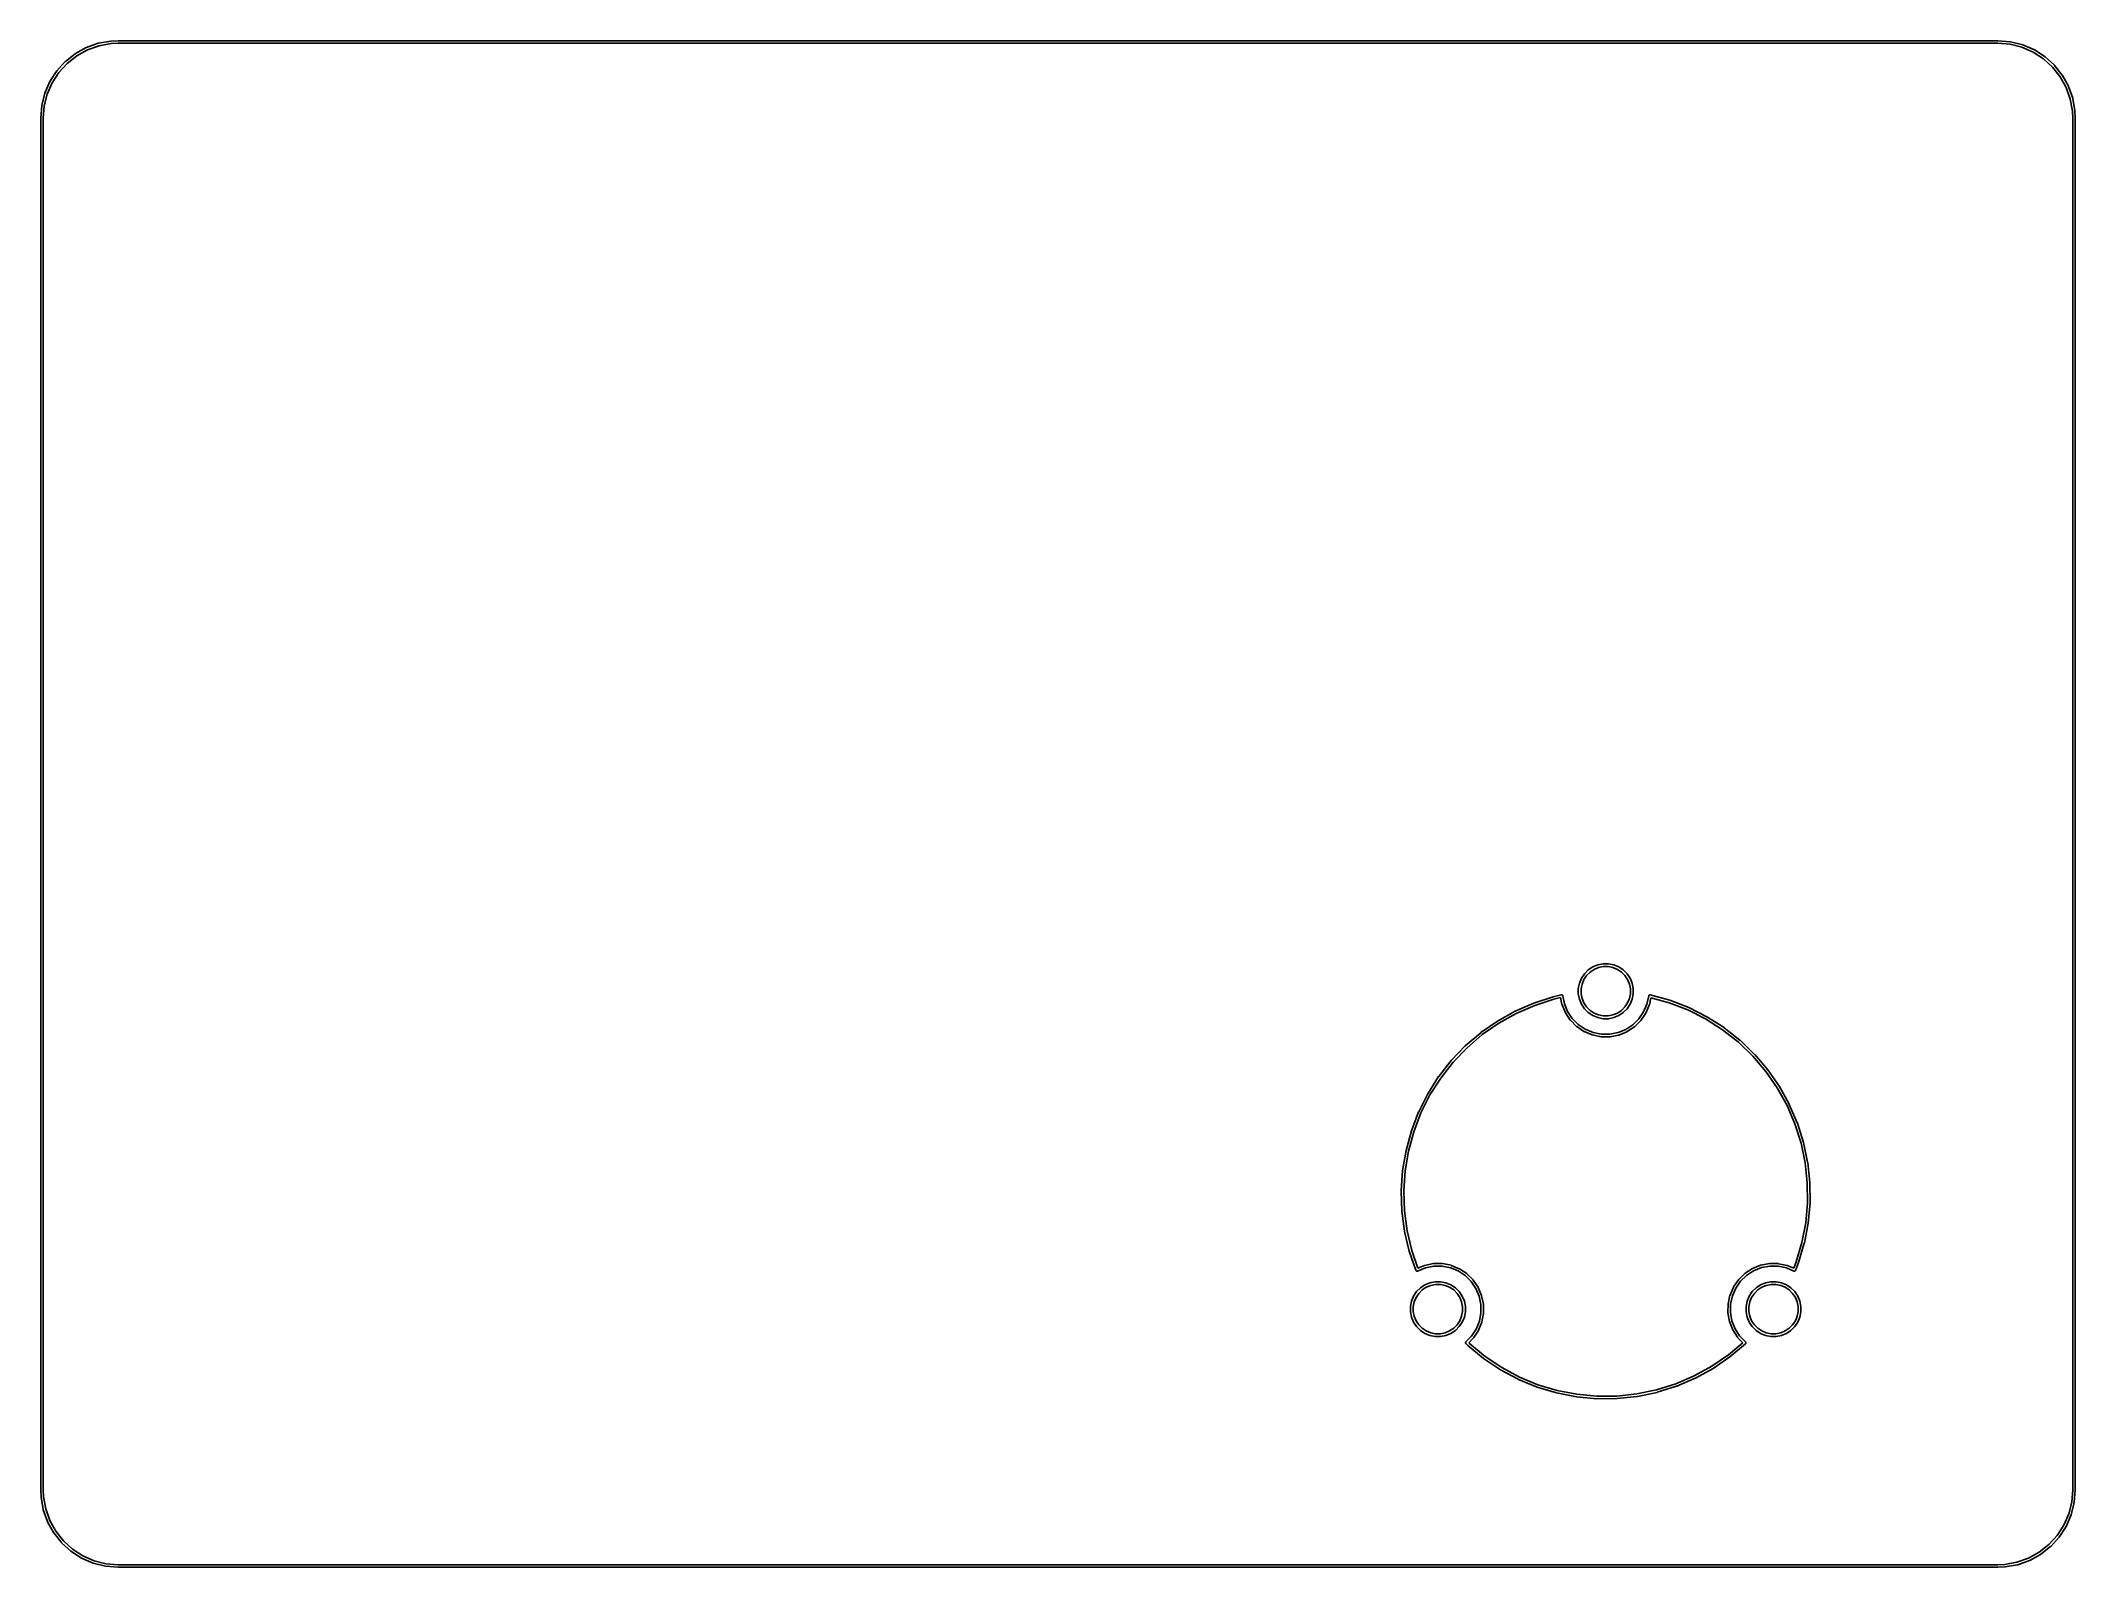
# Model space of a CAD drawing. Extents: x 0.48 to 6.78, y -5.21 to -0.47.
import ezdxf

# ---------------------------------------------------------------- set-up
doc = ezdxf.new("R2010")
doc.units = 0
doc.header["$MEASUREMENT"] = 0
doc.layers.add('BLACK', color=7, linetype='CONTINUOUS')

msp = doc.modelspace()

# ---------------------------------------------------------------- linework, layer by layer
at = {"layer": 'BLACK', "linetype": 'CONTINUOUS'}
for p, q in [((0.584002, -0.514369), (0.617892, -0.495661)), ((0.621414, -0.502711), (0.58809, -0.521106)), ((0.617892, -0.495661), (0.617976, -0.495615)), ((0.617976, -0.495615), (0.61823, -0.495509)), ((0.61823, -0.495509), (0.61848, -0.495396)), ((0.61848, -0.495396), (0.654971, -0.482474)), ((0.657294, -0.490005), (0.621414, -0.502711)), ((0.654971, -0.482474), (0.655062, -0.482443)), ((0.655062, -0.482443), (0.655329, -0.48238)), ((0.655329, -0.48238), (0.655595, -0.48231)), ((0.655595, -0.48231), (0.693706, -0.475521)), ((0.694836, -0.483317), (0.657294, -0.490005)), ((0.693706, -0.475521), (0.693801, -0.475505)), ((0.693801, -0.475505), (0.694006, -0.475491)), ((0.694006, -0.475491), (0.694211, -0.475464)), ((0.694211, -0.475464), (0.716341, -0.474421)), ((0.716719, -0.482286), (0.694836, -0.483317)), ((0.716341, -0.474421), (0.716434, -0.474411)), ((0.716434, -0.474411), (6.54359, -0.474411)), ((6.54324, -0.482286), (0.716719, -0.482286)), ((6.58133, -0.485418), (6.54324, -0.482286)), ((6.54359, -0.474411), (6.54375, -0.474427)), ((6.54375, -0.474427), (6.5823, -0.477597)), ((6.61825, -0.494691), (6.58133, -0.485418)), ((6.5823, -0.477597), (6.5824, -0.477606)), ((6.5824, -0.477606), (6.58267, -0.477657)), ((6.58267, -0.477657), (6.58294, -0.477702)), ((6.58294, -0.477702), (6.62048, -0.487133)), ((6.65316, -0.509868), (6.61825, -0.494691)), ((6.62048, -0.487133), (6.62058, -0.487157)), ((6.62058, -0.487157), (6.62083, -0.487252)), ((6.62083, -0.487252), (6.62109, -0.487341)), ((6.62109, -0.487341), (6.65659, -0.502777)), ((6.65659, -0.502777), (6.65668, -0.502816)), ((6.65668, -0.502816), (6.65692, -0.502952)), ((6.65692, -0.502952), (6.65716, -0.503081)), ((6.65716, -0.503081), (6.68967, -0.524108)), ((0.52656, -0.567791), (0.552613, -0.539159)), ((0.558219, -0.544697), (0.532601, -0.57285)), ((0.552613, -0.539159), (0.552678, -0.539088)), ((0.552678, -0.539088), (0.552883, -0.538906)), ((0.552883, -0.538906), (0.553085, -0.538719)), ((0.553085, -0.538719), (0.583464, -0.514726)), ((0.58809, -0.521106), (0.558219, -0.544697)), ((0.583464, -0.514726), (0.58354, -0.514668)), ((0.58354, -0.514668), (0.583773, -0.514521)), ((0.583773, -0.514521), (0.584002, -0.514369)), ((6.68512, -0.530544), (6.65316, -0.509868)), ((6.71327, -0.556161), (6.68512, -0.530544)), ((6.68967, -0.524108), (6.68975, -0.524162)), ((6.68975, -0.524162), (6.68996, -0.524335)), ((6.68996, -0.524335), (6.69018, -0.524502)), ((6.69018, -0.524502), (6.71881, -0.550555)), ((6.73686, -0.586033), (6.71327, -0.556161)), ((6.71881, -0.550555), (6.71888, -0.550621)), ((6.71888, -0.550621), (6.71906, -0.550826)), ((6.71906, -0.550826), (6.71925, -0.551027)), ((6.71925, -0.551027), (6.74324, -0.581406)), ((0.489398, -0.636873), (0.504834, -0.601373)), ((0.511926, -0.604809), (0.496748, -0.639716)), ((0.504834, -0.601373), (0.504874, -0.601285)), ((0.504874, -0.601285), (0.50501, -0.601046)), ((0.50501, -0.601046), (0.505139, -0.600804)), ((0.505139, -0.600804), (0.526166, -0.568302)), ((0.532601, -0.57285), (0.511926, -0.604809)), ((0.526166, -0.568302), (0.526219, -0.568222)), ((0.526219, -0.568222), (0.526392, -0.568008)), ((0.526392, -0.568008), (0.52656, -0.567791)), ((6.75526, -0.619356), (6.73686, -0.586033)), ((6.74324, -0.581406), (6.7433, -0.581483)), ((6.7433, -0.581483), (6.74345, -0.581715)), ((6.74345, -0.581715), (6.7436, -0.581944)), ((6.7436, -0.581944), (6.76231, -0.615834)), ((6.76796, -0.655236), (6.75526, -0.619356)), ((6.76231, -0.615834), (6.76235, -0.615919)), ((6.76235, -0.615919), (6.76246, -0.616172)), ((6.76246, -0.616172), (6.76257, -0.616423)), ((6.76257, -0.616423), (6.77549, -0.652913)), ((0.476485, -0.71422), (0.479654, -0.675665)), ((0.479654, -0.675665), (0.479663, -0.67557)), ((0.479663, -0.67557), (0.479715, -0.6753)), ((0.479715, -0.6753), (0.47976, -0.675029)), ((0.47976, -0.675029), (0.48919, -0.637484)), ((0.487475, -0.676633), (0.484343, -0.714731)), ((0.496748, -0.639716), (0.487475, -0.676633)), ((0.48919, -0.637484), (0.489215, -0.637391)), ((0.489215, -0.637391), (0.48931, -0.637133)), ((0.48931, -0.637133), (0.489398, -0.636873)), ((6.77465, -0.692778), (6.76796, -0.655236)), ((6.77568, -0.714662), (6.77465, -0.692778)), ((6.77549, -0.652913), (6.77552, -0.653004)), ((6.77552, -0.653004), (6.77559, -0.653272)), ((6.77559, -0.653272), (6.77566, -0.653537)), ((6.77566, -0.653537), (6.78245, -0.691648)), ((6.78245, -0.691648), (6.78246, -0.691743)), ((6.78246, -0.691743), (6.78248, -0.691949)), ((6.78248, -0.691949), (6.7825, -0.692153)), ((6.7825, -0.692153), (6.78355, -0.714284)), ((0.476469, -0.714376), (0.476485, -0.71422)), ((0.476469, -4.96673), (0.476469, -0.714376)), ((0.484343, -0.714731), (0.484343, -4.96644)), ((6.77568, -4.96638), (6.77568, -0.714662)), ((6.78355, -0.714284), (6.78356, -0.714376)), ((6.78356, -0.714376), (6.78356, -4.96673)), ((5.28766, -3.34566), (5.30313, -3.33925)), ((5.30313, -3.33925), (5.31956, -3.33598)), ((5.31956, -3.33598), (5.33631, -3.33598)), ((5.33631, -3.33598), (5.35273, -3.33925)), ((5.35273, -3.33925), (5.36821, -3.34566)), ((5.24291, -3.41263), (5.24618, -3.39621)), ((5.24618, -3.39621), (5.25259, -3.38073)), ((5.25447, -3.39872), (5.25153, -3.41348)), ((5.25259, -3.38073), (5.26189, -3.36681)), ((5.26023, -3.38482), (5.25447, -3.39872)), ((5.26859, -3.3723), (5.26023, -3.38482)), ((5.26189, -3.36681), (5.27374, -3.35497)), ((5.27923, -3.36166), (5.26859, -3.3723)), ((5.27374, -3.35497), (5.28766, -3.34566)), ((5.29174, -3.3533), (5.27923, -3.36166)), ((5.30565, -3.34754), (5.29174, -3.3533)), ((5.32041, -3.3446), (5.30565, -3.34754)), ((5.33546, -3.3446), (5.32041, -3.3446)), ((5.35022, -3.34754), (5.33546, -3.3446)), ((5.36412, -3.3533), (5.35022, -3.34754)), ((5.37664, -3.36166), (5.36412, -3.3533)), ((5.36821, -3.34566), (5.38213, -3.35497)), ((5.38728, -3.3723), (5.37664, -3.36166)), ((5.38213, -3.35497), (5.39397, -3.36681)), ((5.39564, -3.38482), (5.38728, -3.3723)), ((5.39397, -3.36681), (5.40328, -3.38073)), ((5.4014, -3.39872), (5.39564, -3.38482)), ((5.40434, -3.41348), (5.4014, -3.39872)), ((5.40328, -3.38073), (5.40969, -3.39621)), ((5.40969, -3.39621), (5.41296, -3.41263)), ((5.04736, -3.48255), (5.10483, -3.45764)), ((5.10778, -3.46494), (5.05067, -3.4897)), ((5.10483, -3.45764), (5.10504, -3.45755)), ((5.10483, -3.45764), (5.10483, -3.45764)), ((5.10483, -3.45764), (5.10483, -3.45764)), ((5.10504, -3.45755), (5.10512, -3.45753)), ((5.10512, -3.45753), (5.1052, -3.4575)), ((5.1052, -3.4575), (5.16486, -3.43841)), ((5.16713, -3.44595), (5.10778, -3.46494)), ((5.16486, -3.43841), (5.16508, -3.43835)), ((5.16508, -3.43835), (5.1651, -3.43834)), ((5.1651, -3.43834), (5.16512, -3.43834)), ((5.16512, -3.43834), (5.19003, -3.43225)), ((5.18793, -3.44087), (5.16713, -3.44595)), ((5.19225, -3.4619), (5.18793, -3.44087)), ((5.19003, -3.43225), (5.19019, -3.43222)), ((5.19019, -3.43222), (5.1902, -3.43222)), ((5.1902, -3.43222), (5.19021, -3.43221)), ((5.19021, -3.43221), (5.19025, -3.43221)), ((5.19025, -3.43221), (5.19064, -3.43215)), ((5.19064, -3.43215), (5.19092, -3.43214)), ((5.19092, -3.43214), (5.19097, -3.43214)), ((5.19097, -3.43214), (5.19099, -3.43214)), ((5.19099, -3.43214), (5.19103, -3.43214)), ((5.19103, -3.43214), (5.19142, -3.43217)), ((5.19142, -3.43217), (5.19168, -3.43221)), ((5.19168, -3.43221), (5.19173, -3.43222)), ((5.19173, -3.43222), (5.19175, -3.43222)), ((5.19175, -3.43222), (5.19181, -3.43223)), ((5.19181, -3.43223), (5.19219, -3.43233)), ((5.19219, -3.43233), (5.19242, -3.43242)), ((5.19235, -3.46224), (5.19225, -3.4619)), ((5.19245, -3.46257), (5.19235, -3.46224)), ((5.19242, -3.43242), (5.19247, -3.43244)), ((5.19247, -3.46262), (5.19245, -3.46257)), ((5.19247, -3.43244), (5.19249, -3.43245)), ((5.20277, -3.48746), (5.19247, -3.46262)), ((5.19249, -3.43245), (5.19255, -3.43247)), ((5.19255, -3.43247), (5.1929, -3.43265)), ((5.1929, -3.43265), (5.1931, -3.43277)), ((5.1931, -3.43277), (5.19314, -3.4328)), ((5.19314, -3.4328), (5.19317, -3.43282)), ((5.19317, -3.43282), (5.19323, -3.43286)), ((5.19323, -3.43286), (5.19354, -3.4331)), ((5.19354, -3.4331), (5.1937, -3.43325)), ((5.1937, -3.43325), (5.19374, -3.43328)), ((5.19374, -3.43328), (5.19376, -3.43331)), ((5.19376, -3.43331), (5.19382, -3.43337)), ((5.19382, -3.43337), (5.19408, -3.43367)), ((5.19408, -3.43367), (5.19419, -3.43383)), ((5.19419, -3.43383), (5.19423, -3.43388)), ((5.19423, -3.43388), (5.19425, -3.43391)), ((5.19425, -3.43391), (5.1943, -3.43399)), ((5.1943, -3.43399), (5.19449, -3.43433)), ((5.19449, -3.43433), (5.19457, -3.4345)), ((5.19457, -3.4345), (5.19459, -3.43455)), ((5.19459, -3.43455), (5.19461, -3.43459)), ((5.19461, -3.43459), (5.19465, -3.43469)), ((5.19465, -3.43469), (5.19477, -3.43506)), ((5.19477, -3.43506), (5.19481, -3.43523)), ((5.19481, -3.43523), (5.19482, -3.43529)), ((5.19482, -3.43529), (5.19988, -3.45995)), ((5.19988, -3.45995), (5.20989, -3.48409)), ((5.24291, -3.42938), (5.24291, -3.41263)), ((5.24618, -3.44581), (5.24291, -3.42938)), ((5.25259, -3.46128), (5.24618, -3.44581)), ((5.25153, -3.41348), (5.25153, -3.42853)), ((5.25153, -3.42853), (5.25447, -3.44329)), ((5.26189, -3.4752), (5.25259, -3.46128)), ((5.25447, -3.44329), (5.26023, -3.4572)), ((5.26023, -3.4572), (5.26859, -3.46971)), ((5.38728, -3.46971), (5.39564, -3.4572)), ((5.40328, -3.46128), (5.39397, -3.4752)), ((5.39564, -3.4572), (5.4014, -3.44329)), ((5.4014, -3.44329), (5.40434, -3.42853)), ((5.40969, -3.44581), (5.40328, -3.46128)), ((5.40434, -3.42853), (5.40434, -3.41348)), ((5.41296, -3.42938), (5.40969, -3.44581)), ((5.41296, -3.41263), (5.41296, -3.42938)), ((5.44535, -3.48524), (5.45559, -3.46121)), ((5.46299, -3.46394), (5.45245, -3.48868)), ((5.45559, -3.46121), (5.46105, -3.43527)), ((5.46105, -3.43527), (5.46106, -3.43521)), ((5.46106, -3.43521), (5.46107, -3.43518)), ((5.46107, -3.43518), (5.46109, -3.43511)), ((5.46109, -3.43511), (5.4612, -3.43474)), ((5.4612, -3.43474), (5.46129, -3.43453)), ((5.46129, -3.43453), (5.4613, -3.43448)), ((5.4613, -3.43448), (5.46132, -3.43445)), ((5.46132, -3.43445), (5.46135, -3.43438)), ((5.46135, -3.43438), (5.46154, -3.43403)), ((5.46154, -3.43403), (5.46165, -3.43386)), ((5.46165, -3.43386), (5.46168, -3.43381)), ((5.46168, -3.43381), (5.46171, -3.43379)), ((5.46171, -3.43379), (5.46176, -3.43371)), ((5.46176, -3.43371), (5.46201, -3.43341)), ((5.46201, -3.43341), (5.46215, -3.43327)), ((5.46215, -3.43327), (5.46218, -3.43323)), ((5.46218, -3.43323), (5.46221, -3.43321)), ((5.46221, -3.43321), (5.46229, -3.43313)), ((5.46229, -3.43313), (5.46259, -3.43289)), ((5.46259, -3.43289), (5.46274, -3.43279)), ((5.46274, -3.43279), (5.46279, -3.43276)), ((5.46279, -3.43276), (5.46282, -3.43274)), ((5.46282, -3.43274), (5.46292, -3.43267)), ((5.46292, -3.43267), (5.46327, -3.43249)), ((5.4631, -3.4636), (5.46299, -3.46394)), ((5.46321, -3.46326), (5.4631, -3.4636)), ((5.46322, -3.46321), (5.46321, -3.46326)), ((5.46789, -3.44099), (5.46322, -3.4632)), ((5.46322, -3.4632), (5.46322, -3.4632)), ((5.46322, -3.4632), (5.46322, -3.46321)), ((5.46327, -3.43249), (5.46342, -3.43243)), ((5.46342, -3.43243), (5.46347, -3.43241)), ((5.46347, -3.43241), (5.46352, -3.4324)), ((5.46352, -3.4324), (5.46363, -3.43235)), ((5.46363, -3.43235), (5.46401, -3.43224)), ((5.46401, -3.43224), (5.46416, -3.43222)), ((5.46416, -3.43222), (5.46421, -3.4322)), ((5.46421, -3.4322), (5.46426, -3.4322)), ((5.46426, -3.4322), (5.4644, -3.43217)), ((5.4644, -3.43217), (5.46479, -3.43214)), ((5.46479, -3.43214), (5.46493, -3.43214)), ((5.46493, -3.43214), (5.46498, -3.43214)), ((5.46498, -3.43214), (5.46503, -3.43215)), ((5.46503, -3.43215), (5.46518, -3.43215)), ((5.46518, -3.43215), (5.46557, -3.4322)), ((5.46557, -3.4322), (5.46569, -3.43222)), ((5.46569, -3.43222), (5.46574, -3.43223)), ((5.46574, -3.43223), (5.46579, -3.43225)), ((5.46579, -3.43225), (5.46595, -3.43228)), ((5.46595, -3.43228), (5.52634, -3.44893)), ((5.52406, -3.45646), (5.46789, -3.44099)), ((5.58213, -3.47888), (5.52406, -3.45646)), ((5.52634, -3.44893), (5.52634, -3.44893)), ((5.52634, -3.44893), (5.52634, -3.44893)), ((5.52634, -3.44893), (5.52655, -3.44899)), ((5.52655, -3.44899), (5.52663, -3.44902)), ((5.52663, -3.44902), (5.52671, -3.44905)), ((5.52671, -3.44905), (5.58515, -3.47161)), ((4.94055, -3.54923), (4.99196, -3.51344)), ((4.9963, -3.52001), (4.94521, -3.55558)), ((4.99196, -3.51344), (4.99215, -3.51331)), ((4.99196, -3.51344), (4.99196, -3.51344)), ((4.99196, -3.51344), (4.99196, -3.51344)), ((4.99215, -3.51331), (4.99222, -3.51328)), ((4.99222, -3.51328), (4.99229, -3.51323)), ((4.99229, -3.51323), (5.04701, -3.48273)), ((5.05067, -3.4897), (4.9963, -3.52001)), ((5.04701, -3.48273), (5.04721, -3.48262)), ((5.04721, -3.48262), (5.04728, -3.48259)), ((5.04728, -3.48259), (5.04736, -3.48255)), ((5.20294, -3.48778), (5.20277, -3.48746)), ((5.2031, -3.48809), (5.20294, -3.48778)), ((5.20313, -3.48814), (5.2031, -3.48809)), ((5.21806, -3.51051), (5.20313, -3.48814)), ((5.20313, -3.48814), (5.20313, -3.48814)), ((5.20313, -3.48814), (5.20313, -3.48814)), ((5.20989, -3.48409), (5.22439, -3.50581)), ((5.21829, -3.51078), (5.21806, -3.51051)), ((5.21851, -3.51106), (5.21829, -3.51078)), ((5.21855, -3.5111), (5.21851, -3.51106)), ((5.23754, -3.53014), (5.21855, -3.5111)), ((5.22439, -3.50581), (5.24284, -3.52431)), ((5.23781, -3.53037), (5.23754, -3.53014)), ((5.23808, -3.5306), (5.23781, -3.53037)), ((5.23813, -3.53063), (5.23808, -3.5306)), ((5.26046, -3.54562), (5.23813, -3.53063)), ((5.23813, -3.53063), (5.23813, -3.53063)), ((5.23813, -3.53063), (5.23813, -3.53063)), ((5.24284, -3.52431), (5.26452, -3.53887)), ((5.27374, -3.48705), (5.26189, -3.4752)), ((5.26859, -3.46971), (5.27923, -3.48035)), ((5.28766, -3.49635), (5.27374, -3.48705)), ((5.27923, -3.48035), (5.29174, -3.48871)), ((5.30313, -3.50276), (5.28766, -3.49635)), ((5.29174, -3.48871), (5.30565, -3.49447)), ((5.31956, -3.50603), (5.30313, -3.50276)), ((5.30565, -3.49447), (5.32041, -3.49741)), ((5.33631, -3.50603), (5.31956, -3.50603)), ((5.32041, -3.49741), (5.33546, -3.49741)), ((5.33546, -3.49741), (5.35022, -3.49447)), ((5.35273, -3.50276), (5.33631, -3.50603)), ((5.35022, -3.49447), (5.36412, -3.48871)), ((5.36821, -3.49635), (5.35273, -3.50276)), ((5.36412, -3.48871), (5.37664, -3.48035)), ((5.38213, -3.48705), (5.36821, -3.49635)), ((5.37664, -3.48035), (5.38728, -3.46971)), ((5.39397, -3.4752), (5.38213, -3.48705)), ((5.39019, -3.53948), (5.41202, -3.52514)), ((5.41667, -3.5315), (5.39419, -3.54628)), ((5.41202, -3.52514), (5.43064, -3.50682)), ((5.41694, -3.53128), (5.41667, -3.5315)), ((5.41722, -3.53106), (5.41694, -3.53128)), ((5.41726, -3.53102), (5.41722, -3.53106)), ((5.43644, -3.51216), (5.41726, -3.53102)), ((5.43064, -3.50682), (5.44535, -3.48524)), ((5.43667, -3.51189), (5.43644, -3.51216)), ((5.4369, -3.51162), (5.43667, -3.51189)), ((5.43693, -3.51157), (5.4369, -3.51162)), ((5.45208, -3.48935), (5.43693, -3.51157)), ((5.43693, -3.51157), (5.43693, -3.51157)), ((5.43693, -3.51157), (5.43693, -3.51157)), ((5.45225, -3.48904), (5.45208, -3.48935)), ((5.45242, -3.48873), (5.45225, -3.48904)), ((5.45245, -3.48868), (5.45242, -3.48873)), ((5.63769, -3.50696), (5.58213, -3.47888)), ((5.58515, -3.47161), (5.58515, -3.47161)), ((5.58515, -3.47161), (5.58515, -3.47161)), ((5.58515, -3.47161), (5.58536, -3.4717)), ((5.58536, -3.4717), (5.58543, -3.47173)), ((5.58543, -3.47173), (5.58551, -3.47177)), ((5.58551, -3.47177), (5.64141, -3.50002)), ((5.69018, -3.54041), (5.63769, -3.50696)), ((5.64141, -3.50002), (5.64161, -3.50013)), ((5.64161, -3.50013), (5.64168, -3.50017)), ((5.64168, -3.50017), (5.64175, -3.50021)), ((5.64175, -3.50021), (5.69458, -3.53388)), ((4.84903, -3.63569), (4.89235, -3.59045)), ((4.89235, -3.59045), (4.89251, -3.59029)), ((4.89235, -3.59045), (4.89235, -3.59045)), ((4.89235, -3.59045), (4.89235, -3.59045)), ((4.89251, -3.59029), (4.89258, -3.59024)), ((4.89258, -3.59024), (4.89264, -3.59018)), ((4.89264, -3.59018), (4.94024, -3.54947)), ((4.94521, -3.55558), (4.8979, -3.59604)), ((4.94024, -3.54946), (4.94042, -3.54932)), ((4.94024, -3.54947), (4.94024, -3.54946)), ((4.94024, -3.54947), (4.94024, -3.54947)), ((4.94042, -3.54932), (4.94049, -3.54928)), ((4.94049, -3.54928), (4.94055, -3.54923)), ((5.26077, -3.54579), (5.26046, -3.54562)), ((5.26108, -3.54597), (5.26077, -3.54579)), ((5.26113, -3.54599), (5.26108, -3.54597)), ((5.28595, -3.55636), (5.26113, -3.54599)), ((5.26113, -3.54599), (5.26113, -3.54599)), ((5.26113, -3.54599), (5.26113, -3.54599)), ((5.26452, -3.53887), (5.28863, -3.54894)), ((5.28629, -3.55646), (5.28595, -3.55636)), ((5.28663, -3.55657), (5.28629, -3.55646)), ((5.28668, -3.55658), (5.28663, -3.55657)), ((5.31304, -3.56193), (5.28668, -3.55658)), ((5.28668, -3.55658), (5.28668, -3.55658)), ((5.28668, -3.55658), (5.28668, -3.55658)), ((5.28863, -3.54894), (5.31422, -3.55414)), ((5.31339, -3.56197), (5.31304, -3.56193)), ((5.31374, -3.56201), (5.31339, -3.56197)), ((5.3138, -3.56201), (5.31374, -3.56201)), ((5.34069, -3.56214), (5.3138, -3.56201)), ((5.3138, -3.56201), (5.3138, -3.56201)), ((5.31422, -3.55414), (5.34034, -3.55427)), ((5.34034, -3.55427), (5.36599, -3.54932)), ((5.34105, -3.56211), (5.34069, -3.56214)), ((5.3414, -3.56208), (5.34105, -3.56211)), ((5.34146, -3.56207), (5.3414, -3.56208)), ((5.36786, -3.55698), (5.34146, -3.56207)), ((5.36599, -3.54932), (5.39019, -3.53948)), ((5.36821, -3.55688), (5.36786, -3.55698)), ((5.36855, -3.55678), (5.36821, -3.55688)), ((5.3686, -3.55676), (5.36855, -3.55678)), ((5.39351, -3.54663), (5.3686, -3.55676)), ((5.3686, -3.55676), (5.3686, -3.55676)), ((5.3686, -3.55676), (5.3686, -3.55676)), ((5.39383, -3.54647), (5.39351, -3.54663)), ((5.39415, -3.54631), (5.39383, -3.54647)), ((5.39419, -3.54628), (5.39415, -3.54631)), ((5.39419, -3.54628), (5.39419, -3.54628)), ((5.39419, -3.54628), (5.39419, -3.54628)), ((5.7391, -3.57891), (5.69018, -3.54041)), ((5.69458, -3.53388), (5.69477, -3.534)), ((5.69477, -3.534), (5.69483, -3.53406)), ((5.69483, -3.53406), (5.6949, -3.5341)), ((5.6949, -3.5341), (5.74412, -3.57285)), ((5.78394, -3.62208), (5.7391, -3.57891)), ((5.74412, -3.57285), (5.74412, -3.57285)), ((5.74412, -3.57285), (5.74412, -3.57285)), ((5.74412, -3.57285), (5.74429, -3.57299)), ((5.74429, -3.57299), (5.74435, -3.57305)), ((5.74435, -3.57305), (5.74442, -3.57311)), ((5.74442, -3.57311), (5.78954, -3.61655)), ((4.81015, -3.68531), (4.84877, -3.63599)), ((4.85485, -3.641), (4.81648, -3.69001)), ((4.84877, -3.63599), (4.84892, -3.63581)), ((4.84877, -3.63599), (4.84877, -3.63599)), ((4.84877, -3.63599), (4.84877, -3.63599)), ((4.84892, -3.63581), (4.84897, -3.63576)), ((4.84897, -3.63576), (4.84903, -3.63569)), ((4.8979, -3.59604), (4.85485, -3.641)), ((5.82428, -3.6695), (5.78394, -3.62208)), ((5.78954, -3.61655), (5.7897, -3.61671)), ((5.7897, -3.61671), (5.78976, -3.61677)), ((5.78976, -3.61677), (5.78981, -3.61683)), ((5.78981, -3.61683), (5.8304, -3.66454)), ((4.7764, -3.73854), (4.80993, -3.68563)), ((4.81648, -3.69001), (4.78316, -3.74259)), ((4.80993, -3.68563), (4.81006, -3.68544)), ((4.81006, -3.68544), (4.81011, -3.68538)), ((4.81011, -3.68538), (4.81015, -3.68531)), ((5.85971, -3.72068), (5.82428, -3.6695)), ((5.8304, -3.66454), (5.83041, -3.66454)), ((5.83041, -3.66454), (5.83041, -3.66454)), ((5.83041, -3.66454), (5.83055, -3.66472)), ((5.83055, -3.66472), (5.83059, -3.66479)), ((5.83059, -3.66479), (5.83064, -3.66485)), ((5.83064, -3.66485), (5.8663, -3.71636)), ((5.88988, -3.77513), (5.85971, -3.72068)), ((5.8663, -3.71636), (5.86642, -3.71655)), ((5.86642, -3.71655), (5.86646, -3.71662)), ((5.86646, -3.71662), (5.8665, -3.71669)), ((5.8665, -3.71669), (5.89686, -3.77148)), ((4.7481, -3.79487), (4.77621, -3.73889)), ((4.78316, -3.74259), (4.75523, -3.79822)), ((4.77621, -3.73888), (4.77632, -3.73869)), ((4.77621, -3.73889), (4.77621, -3.73888)), ((4.77621, -3.73888), (4.77621, -3.73888)), ((4.77632, -3.73869), (4.77636, -3.73862)), ((4.77636, -3.73862), (4.7764, -3.73854)), ((5.91449, -3.8323), (5.88988, -3.77513)), ((5.89686, -3.77148), (5.89686, -3.77148)), ((5.89686, -3.77148), (5.89686, -3.77148)), ((5.89686, -3.77148), (5.89697, -3.77168)), ((5.89697, -3.77168), (5.897, -3.77176)), ((5.897, -3.77176), (5.89704, -3.77183)), ((5.89704, -3.77183), (5.9218, -3.82937)), ((4.72554, -3.85372), (4.74795, -3.79522)), ((4.75523, -3.79822), (4.73296, -3.85636)), ((4.74795, -3.79522), (4.74803, -3.79502)), ((4.74803, -3.79502), (4.74807, -3.79494)), ((4.74807, -3.79494), (4.7481, -3.79487)), ((5.93331, -3.89164), (5.91449, -3.8323)), ((5.9218, -3.82937), (5.9218, -3.82937)), ((5.9218, -3.82937), (5.92181, -3.82937)), ((5.92181, -3.82937), (5.92189, -3.82958)), ((5.92189, -3.82958), (5.92191, -3.82966)), ((5.92191, -3.82966), (5.92194, -3.82974)), ((5.92194, -3.82974), (5.94087, -3.88945)), ((4.70893, -3.91453), (4.72542, -3.85409)), ((4.73296, -3.85636), (4.71658, -3.91641)), ((4.72542, -3.85409), (4.72548, -3.85388)), ((4.72548, -3.85388), (4.72551, -3.8538)), ((4.72551, -3.8538), (4.72554, -3.85372)), ((5.94614, -3.95256), (5.93331, -3.89164)), ((5.94087, -3.88945), (5.94094, -3.88967)), ((5.94094, -3.88967), (5.94095, -3.88975)), ((5.94095, -3.88975), (5.94097, -3.88983)), ((5.94097, -3.88983), (5.95388, -3.95112)), ((4.69844, -3.97668), (4.70885, -3.91491)), ((4.71658, -3.91641), (4.70624, -3.97779)), ((4.70885, -3.91491), (4.70889, -3.91469)), ((4.70885, -3.91491), (4.70885, -3.91491)), ((4.70885, -3.91491), (4.70885, -3.91491)), ((4.70889, -3.91469), (4.70891, -3.91461)), ((4.70891, -3.91461), (4.70893, -3.91453)), ((5.95285, -4.01444), (5.94614, -3.95256)), ((5.95388, -3.95112), (5.95392, -3.95135)), ((5.95392, -3.95135), (5.95393, -3.95143)), ((5.95393, -3.95143), (5.95394, -3.95151)), ((5.95394, -3.95151), (5.9607, -4.01379)), ((4.69418, -4.03957), (4.6984, -3.97707)), ((4.6984, -3.97707), (4.69842, -3.97684)), ((4.6984, -3.97707), (4.6984, -3.97707)), ((4.6984, -3.97707), (4.6984, -3.97707)), ((4.69842, -3.97684), (4.69843, -3.97676)), ((4.69843, -3.97676), (4.69844, -3.97668)), ((4.70624, -3.97779), (4.70205, -4.0399)), ((5.95338, -4.07669), (5.95285, -4.01444)), ((5.9607, -4.01379), (5.96072, -4.01401)), ((5.96072, -4.01401), (5.96072, -4.0141)), ((5.96072, -4.0141), (5.96072, -4.01418)), ((5.96072, -4.01418), (5.96126, -4.07682)), ((4.69417, -4.03973), (4.69418, -4.03965)), ((4.69418, -4.03996), (4.69417, -4.03973)), ((4.69418, -4.03965), (4.69418, -4.03957)), ((4.69619, -4.10257), (4.69418, -4.03996)), ((4.69418, -4.03996), (4.69418, -4.03996)), ((4.69418, -4.03996), (4.69418, -4.03996)), ((4.70205, -4.0399), (4.70405, -4.10212)), ((5.94773, -4.13868), (5.95338, -4.07669)), ((5.96124, -4.07721), (5.95556, -4.13959)), ((5.96125, -4.07713), (5.96124, -4.07721)), ((5.96126, -4.07682), (5.96125, -4.07704)), ((5.96125, -4.07704), (5.96125, -4.07713)), ((5.96126, -4.07682), (5.96126, -4.07682)), ((5.96126, -4.07682), (5.96126, -4.07682)), ((4.69619, -4.10265), (4.69619, -4.10257)), ((4.6962, -4.10273), (4.69619, -4.10265)), ((4.69622, -4.10296), (4.6962, -4.10273)), ((4.70444, -4.16506), (4.69622, -4.10296)), ((4.69622, -4.10296), (4.69622, -4.10296)), ((4.69622, -4.10296), (4.69622, -4.10296)), ((4.70405, -4.10212), (4.71222, -4.16383)), ((5.93595, -4.1998), (5.94773, -4.13868)), ((5.9555, -4.13998), (5.94365, -4.20149)), ((5.95551, -4.1399), (5.9555, -4.13998)), ((5.95553, -4.13982), (5.95551, -4.1399)), ((5.95556, -4.13959), (5.95553, -4.13982)), ((4.70445, -4.16514), (4.70444, -4.16506)), ((4.70447, -4.16522), (4.70445, -4.16514)), ((4.70451, -4.16544), (4.70447, -4.16522)), ((4.71886, -4.22642), (4.70451, -4.16544)), ((4.71222, -4.16383), (4.72648, -4.22442)), ((4.72648, -4.22442), (4.74539, -4.27953)), ((5.91814, -4.25951), (5.93595, -4.1998)), ((5.94355, -4.20187), (5.92565, -4.2619)), ((5.94357, -4.20179), (5.94355, -4.20187)), ((5.9436, -4.20171), (5.94357, -4.20179)), ((5.94365, -4.20149), (5.9436, -4.20171)), ((4.71888, -4.2265), (4.71886, -4.22642)), ((4.7189, -4.22658), (4.71888, -4.2265)), ((4.71897, -4.22679), (4.7189, -4.22658)), ((4.71897, -4.2268), (4.71897, -4.22679)), ((4.71897, -4.22679), (4.71897, -4.22679)), ((4.7393, -4.28604), (4.71897, -4.2268)), ((4.73936, -4.28619), (4.7393, -4.28604)), ((4.73937, -4.28625), (4.73936, -4.28619)), ((4.7394, -4.28629), (4.73937, -4.28625)), ((4.73944, -4.28641), (4.7394, -4.28629)), ((4.73963, -4.28675), (4.73944, -4.28641)), ((4.73971, -4.28688), (4.73963, -4.28675)), ((4.73973, -4.28693), (4.73971, -4.28688)), ((4.73976, -4.28696), (4.73973, -4.28693)), ((4.73984, -4.28708), (4.73976, -4.28696)), ((4.74009, -4.28739), (4.73984, -4.28708)), ((4.74018, -4.28749), (4.74009, -4.28739)), ((4.74021, -4.28752), (4.74018, -4.28749)), ((4.74025, -4.28756), (4.74021, -4.28752)), ((4.74036, -4.28767), (4.74025, -4.28756)), ((4.74066, -4.28792), (4.74036, -4.28767)), ((4.74077, -4.28799), (4.74066, -4.28792)), ((4.7408, -4.28802), (4.74077, -4.28799)), ((4.74085, -4.28804), (4.7408, -4.28802)), ((4.74099, -4.28814), (4.74085, -4.28804)), ((4.74133, -4.28832), (4.74099, -4.28814)), ((4.74144, -4.28837), (4.74133, -4.28832)), ((4.74148, -4.28839), (4.74144, -4.28837)), ((4.74153, -4.2884), (4.74148, -4.28839)), ((4.74169, -4.28847), (4.74153, -4.2884)), ((4.74207, -4.28859), (4.74169, -4.28847)), ((4.74217, -4.28861), (4.74207, -4.28859)), ((4.74221, -4.28862), (4.74217, -4.28861)), ((4.74226, -4.28862), (4.74221, -4.28862)), ((4.74245, -4.28866), (4.74226, -4.28862)), ((4.74284, -4.2887), (4.74245, -4.28866)), ((4.74293, -4.2887), (4.74284, -4.2887)), ((4.74297, -4.2887), (4.74293, -4.2887)), ((4.74303, -4.2887), (4.74297, -4.2887)), ((4.74323, -4.2887), (4.74303, -4.2887)), ((4.74362, -4.28866), (4.74323, -4.2887)), ((4.7437, -4.28864), (4.74362, -4.28866)), ((4.74374, -4.28864), (4.7437, -4.28864)), ((4.74379, -4.28862), (4.74374, -4.28864)), ((4.74401, -4.28858), (4.74379, -4.28862)), ((4.74438, -4.28846), (4.74401, -4.28858)), ((4.74445, -4.28843), (4.74438, -4.28846)), ((4.74448, -4.28842), (4.74445, -4.28843)), ((4.74453, -4.2884), (4.74448, -4.28842)), ((4.76902, -4.27827), (4.74453, -4.2884)), ((4.74539, -4.27953), (4.76637, -4.27085)), ((4.76637, -4.27085), (4.76642, -4.27083)), ((4.76642, -4.27083), (4.76676, -4.27073)), ((4.76676, -4.27073), (4.76711, -4.27063)), ((4.76711, -4.27063), (4.79348, -4.26537)), ((4.79464, -4.27317), (4.76902, -4.27827)), ((4.79348, -4.26537), (4.79353, -4.26536)), ((4.79353, -4.26536), (4.79389, -4.26533)), ((4.79389, -4.26533), (4.79424, -4.26529)), ((4.79424, -4.26529), (4.82114, -4.26526)), ((4.82076, -4.27314), (4.79464, -4.27317)), ((4.84639, -4.27818), (4.82076, -4.27314)), ((4.82114, -4.26526), (4.82119, -4.26526)), ((4.82119, -4.26526), (4.82155, -4.2653)), ((4.82155, -4.2653), (4.8219, -4.26534)), ((4.8219, -4.26534), (4.84829, -4.27053)), ((4.87055, -4.2881), (4.84639, -4.27818)), ((4.84829, -4.27053), (4.84829, -4.27053)), ((4.84829, -4.27053), (4.84829, -4.27053)), ((4.84829, -4.27053), (4.84834, -4.27054)), ((4.84834, -4.27054), (4.84868, -4.27065)), ((4.84868, -4.27065), (4.84902, -4.27075)), ((4.84902, -4.27075), (4.8739, -4.28097)), ((4.89233, -4.30253), (4.87055, -4.2881)), ((4.8739, -4.28097), (4.8739, -4.28097)), ((4.8739, -4.28097), (4.8739, -4.28097)), ((4.8739, -4.28097), (4.87395, -4.28099)), ((4.87395, -4.28099), (4.87426, -4.28116)), ((4.87426, -4.28116), (4.87458, -4.28133)), ((4.87458, -4.28133), (4.897, -4.29618)), ((5.75995, -4.29532), (5.78251, -4.28068)), ((5.78647, -4.2875), (5.76456, -4.30171)), ((5.78251, -4.28068), (5.78256, -4.28065)), ((5.78251, -4.28068), (5.78251, -4.28068)), ((5.78251, -4.28068), (5.78251, -4.28068)), ((5.78256, -4.28065), (5.78287, -4.28049)), ((5.78287, -4.28049), (5.78319, -4.28033)), ((5.78319, -4.28033), (5.80817, -4.27035)), ((5.81073, -4.27781), (5.78647, -4.2875)), ((5.80817, -4.27035), (5.80822, -4.27033)), ((5.80817, -4.27035), (5.80817, -4.27035)), ((5.80817, -4.27035), (5.80817, -4.27035)), ((5.80822, -4.27033), (5.80856, -4.27024)), ((5.80856, -4.27024), (5.8089, -4.27014)), ((5.8089, -4.27014), (5.83534, -4.26521)), ((5.83641, -4.27302), (5.81073, -4.27781)), ((5.83534, -4.26521), (5.8354, -4.2652)), ((5.8354, -4.2652), (5.83575, -4.26517)), ((5.83575, -4.26517), (5.83611, -4.26514)), ((5.83611, -4.26514), (5.863, -4.26543)), ((5.86253, -4.2733), (5.83641, -4.27302)), ((5.8881, -4.27866), (5.86253, -4.2733)), ((5.863, -4.26543), (5.863, -4.26543)), ((5.863, -4.26543), (5.86305, -4.26544)), ((5.86305, -4.26544), (5.86341, -4.26548)), ((5.86341, -4.26548), (5.86376, -4.26552)), ((5.86376, -4.26552), (5.89008, -4.27103)), ((5.91132, -4.2884), (5.8881, -4.27866)), ((5.89008, -4.27103), (5.89014, -4.27104)), ((5.89014, -4.27104), (5.89047, -4.27115)), ((5.89047, -4.27115), (5.8908, -4.27125)), ((5.8908, -4.27125), (5.9106, -4.27956)), ((5.9106, -4.27956), (5.91814, -4.25951)), ((5.91137, -4.28841), (5.91132, -4.2884)), ((5.91153, -4.28848), (5.91137, -4.28841)), ((5.91191, -4.28859), (5.91153, -4.28848)), ((5.91202, -4.28861), (5.91191, -4.28859)), ((5.91206, -4.28862), (5.91202, -4.28861)), ((5.91211, -4.28863), (5.91206, -4.28862)), ((5.91229, -4.28866), (5.91211, -4.28863)), ((5.91268, -4.2887), (5.91229, -4.28866)), ((5.91278, -4.2887), (5.91268, -4.2887)), ((5.91282, -4.2887), (5.91278, -4.2887)), ((5.91287, -4.2887), (5.91282, -4.2887)), ((5.91308, -4.2887), (5.91287, -4.2887)), ((5.91346, -4.28865), (5.91308, -4.2887)), ((5.91355, -4.28864), (5.91346, -4.28865)), ((5.91359, -4.28863), (5.91355, -4.28864)), ((5.91364, -4.28862), (5.91359, -4.28863)), ((5.91385, -4.28857), (5.91364, -4.28862)), ((5.91422, -4.28845), (5.91385, -4.28857)), ((5.91429, -4.28842), (5.91422, -4.28845)), ((5.91432, -4.28842), (5.91429, -4.28842)), ((5.91437, -4.28839), (5.91432, -4.28842)), ((5.91458, -4.2883), (5.91437, -4.28839)), ((5.91492, -4.28811), (5.91458, -4.2883)), ((5.91498, -4.28807), (5.91492, -4.28811)), ((5.915, -4.28806), (5.91498, -4.28807)), ((5.91504, -4.28803), (5.915, -4.28806)), ((5.91524, -4.28789), (5.91504, -4.28803)), ((5.91554, -4.28763), (5.91524, -4.28789)), ((5.91558, -4.28759), (5.91554, -4.28763)), ((5.9156, -4.28758), (5.91558, -4.28759)), ((5.91563, -4.28754), (5.9156, -4.28758)), ((5.91581, -4.28735), (5.91563, -4.28754)), ((5.91606, -4.28704), (5.91581, -4.28735)), ((5.91608, -4.287), (5.91606, -4.28704)), ((5.91609, -4.28699), (5.91608, -4.287)), ((5.91612, -4.28695), (5.91609, -4.28699)), ((5.91627, -4.28671), (5.91612, -4.28695)), ((5.91644, -4.28636), (5.91627, -4.28671)), ((5.91646, -4.28632), (5.91644, -4.28636)), ((5.91647, -4.2863), (5.91646, -4.28631)), ((5.91646, -4.28631), (5.91646, -4.28632)), ((5.91653, -4.28615), (5.91647, -4.2863)), ((5.92556, -4.26216), (5.91653, -4.28615)), ((5.92557, -4.26213), (5.92556, -4.26216)), ((5.92558, -4.26211), (5.92557, -4.26213)), ((5.92565, -4.2619), (5.92558, -4.26211)), ((4.74182, -4.35215), (4.75366, -4.34031)), ((4.75916, -4.34701), (4.74852, -4.35765)), ((4.75366, -4.34031), (4.76759, -4.33101)), ((4.77167, -4.33865), (4.75916, -4.34701)), ((4.76759, -4.33101), (4.78306, -4.3246)), ((4.78558, -4.33289), (4.77167, -4.33865)), ((4.78306, -4.3246), (4.79949, -4.32133)), ((4.80034, -4.32995), (4.78558, -4.33289)), ((4.79949, -4.32133), (4.81624, -4.32133)), ((4.81539, -4.32995), (4.80034, -4.32995)), ((4.83015, -4.33289), (4.81539, -4.32995)), ((4.81624, -4.32133), (4.83266, -4.3246)), ((4.84405, -4.33865), (4.83015, -4.33289)), ((4.83266, -4.3246), (4.84814, -4.33101)), ((4.85657, -4.34701), (4.84405, -4.33865)), ((4.84814, -4.33101), (4.86206, -4.34031)), ((4.86721, -4.35765), (4.85657, -4.34701)), ((4.86206, -4.34031), (4.8739, -4.35215)), ((4.91088, -4.32091), (4.89233, -4.30253)), ((4.897, -4.29618), (4.897, -4.29618)), ((4.897, -4.29618), (4.897, -4.29618)), ((4.897, -4.29618), (4.89704, -4.29621)), ((4.89704, -4.29621), (4.89732, -4.29644)), ((4.89732, -4.29644), (4.89759, -4.29667)), ((4.89759, -4.29667), (4.9167, -4.31559)), ((4.92552, -4.34255), (4.91088, -4.32091)), ((4.9167, -4.31559), (4.91674, -4.31563)), ((4.91674, -4.31563), (4.91696, -4.31591)), ((4.91696, -4.31591), (4.91719, -4.31618)), ((4.91719, -4.31618), (4.93226, -4.33846)), ((4.93567, -4.36662), (4.92552, -4.34255)), ((4.93226, -4.33846), (4.93226, -4.33846)), ((4.93226, -4.33846), (4.93226, -4.33846)), ((4.93226, -4.33846), (4.93229, -4.33851)), ((4.93229, -4.33851), (4.93245, -4.33882)), ((4.93245, -4.33882), (4.93262, -4.33914)), ((4.93262, -4.33914), (4.94307, -4.36391)), ((5.71321, -4.3626), (5.72391, -4.33792)), ((5.73098, -4.34141), (5.72059, -4.36538)), ((5.72391, -4.33792), (5.72393, -4.33787)), ((5.72393, -4.33787), (5.72411, -4.33756)), ((5.72411, -4.33756), (5.72428, -4.33725)), ((5.72428, -4.33725), (5.73956, -4.31512)), ((5.74582, -4.31991), (5.73098, -4.34141)), ((5.73956, -4.31512), (5.73959, -4.31508)), ((5.73956, -4.31512), (5.73956, -4.31512)), ((5.73956, -4.31512), (5.73956, -4.31512)), ((5.73959, -4.31508), (5.73983, -4.31481)), ((5.73983, -4.31481), (5.74006, -4.31454)), ((5.74006, -4.31454), (5.75935, -4.2958)), ((5.76456, -4.30171), (5.74582, -4.31991)), ((5.75935, -4.2958), (5.75939, -4.29576)), ((5.75935, -4.2958), (5.75935, -4.2958)), ((5.75935, -4.2958), (5.75935, -4.2958)), ((5.75939, -4.29576), (5.75967, -4.29554)), ((5.75967, -4.29554), (5.75995, -4.29532)), ((5.78196, -4.35215), (5.79381, -4.34031)), ((5.7993, -4.34701), (5.78866, -4.35765)), ((5.79381, -4.34031), (5.80773, -4.33101)), ((5.81181, -4.33865), (5.7993, -4.34701)), ((5.80773, -4.33101), (5.8232, -4.3246)), ((5.82572, -4.33289), (5.81181, -4.33865)), ((5.8232, -4.3246), (5.83963, -4.32133)), ((5.84048, -4.32995), (5.82572, -4.33289)), ((5.83963, -4.32133), (5.85638, -4.32133)), ((5.85553, -4.32995), (5.84048, -4.32995)), ((5.87029, -4.33289), (5.85553, -4.32995)), ((5.85638, -4.32133), (5.8728, -4.3246)), ((5.88419, -4.33865), (5.87029, -4.33289)), ((5.8728, -4.3246), (5.88828, -4.33101)), ((5.89671, -4.34701), (5.88419, -4.33865)), ((5.88828, -4.33101), (5.9022, -4.34031)), ((5.90735, -4.35765), (5.89671, -4.34701)), ((5.9022, -4.34031), (5.91404, -4.35215)), ((4.72284, -4.39798), (4.72611, -4.38155)), ((4.72284, -4.41473), (4.72284, -4.39798)), ((4.72611, -4.43115), (4.72284, -4.41473)), ((4.72611, -4.38155), (4.73252, -4.36608)), ((4.7344, -4.38407), (4.73146, -4.39883)), ((4.73146, -4.39883), (4.73146, -4.41388)), ((4.73146, -4.41388), (4.7344, -4.42864)), ((4.73252, -4.36608), (4.74182, -4.35215)), ((4.74016, -4.37016), (4.7344, -4.38407)), ((4.74852, -4.35765), (4.74016, -4.37016)), ((4.87557, -4.37016), (4.86721, -4.35765)), ((4.8739, -4.35215), (4.88321, -4.36608)), ((4.88133, -4.38407), (4.87557, -4.37016)), ((4.88427, -4.39883), (4.88133, -4.38407)), ((4.88133, -4.42864), (4.88427, -4.41388)), ((4.88321, -4.36608), (4.88962, -4.38155)), ((4.88427, -4.41388), (4.88427, -4.39883)), ((4.88962, -4.38155), (4.89288, -4.39798)), ((4.89288, -4.41473), (4.88962, -4.43115)), ((4.89288, -4.39798), (4.89288, -4.41473)), ((4.94095, -4.3922), (4.93567, -4.36662)), ((4.94117, -4.41832), (4.94095, -4.3922)), ((4.94307, -4.36391), (4.94309, -4.36397)), ((4.94309, -4.36397), (4.9432, -4.36431)), ((4.9432, -4.36431), (4.9433, -4.36465)), ((4.9433, -4.36465), (4.94874, -4.39099)), ((4.94874, -4.39099), (4.94875, -4.39104)), ((4.94875, -4.39104), (4.94878, -4.39139)), ((4.94878, -4.39139), (4.94882, -4.39175)), ((4.94882, -4.39175), (4.94904, -4.41864)), ((5.70671, -4.41726), (5.70719, -4.39038)), ((5.70719, -4.39038), (5.7072, -4.39032)), ((5.7072, -4.39032), (5.70724, -4.38997)), ((5.70724, -4.38997), (5.70728, -4.38961)), ((5.70728, -4.38961), (5.71298, -4.36333)), ((5.71298, -4.36333), (5.71299, -4.36328)), ((5.71299, -4.36328), (5.7131, -4.36294)), ((5.7131, -4.36294), (5.71321, -4.3626)), ((5.71506, -4.3909), (5.71459, -4.41702)), ((5.72059, -4.36538), (5.71506, -4.3909)), ((5.76298, -4.39798), (5.76625, -4.38155)), ((5.76298, -4.41473), (5.76298, -4.39798)), ((5.76625, -4.43115), (5.76298, -4.41473)), ((5.76625, -4.38155), (5.77266, -4.36608)), ((5.77454, -4.38407), (5.7716, -4.39883)), ((5.7716, -4.39883), (5.7716, -4.41388)), ((5.7716, -4.41388), (5.77454, -4.42864)), ((5.77266, -4.36608), (5.78196, -4.35215)), ((5.7803, -4.37016), (5.77454, -4.38407)), ((5.78866, -4.35765), (5.7803, -4.37016)), ((5.91571, -4.37016), (5.90735, -4.35765)), ((5.91404, -4.35215), (5.92335, -4.36608)), ((5.92147, -4.38407), (5.91571, -4.37016)), ((5.92441, -4.39883), (5.92147, -4.38407)), ((5.92147, -4.42864), (5.92441, -4.41388)), ((5.92335, -4.36608), (5.92976, -4.38155)), ((5.92441, -4.41388), (5.92441, -4.39883)), ((5.92976, -4.38155), (5.93303, -4.39798)), ((5.93303, -4.41473), (5.92976, -4.43115)), ((5.93303, -4.39798), (5.93303, -4.41473)), ((4.73252, -4.44663), (4.72611, -4.43115)), ((4.74182, -4.46055), (4.73252, -4.44663)), ((4.7344, -4.42864), (4.74016, -4.44254)), ((4.74016, -4.44254), (4.74852, -4.45506)), ((4.75366, -4.47239), (4.74182, -4.46055)), ((4.74852, -4.45506), (4.75916, -4.4657)), ((4.76759, -4.4817), (4.75366, -4.47239)), ((4.75916, -4.4657), (4.77167, -4.47406)), ((4.77167, -4.47406), (4.78558, -4.47982)), ((4.83015, -4.47982), (4.84405, -4.47406)), ((4.84405, -4.47406), (4.85657, -4.4657)), ((4.86206, -4.47239), (4.84814, -4.4817)), ((4.85657, -4.4657), (4.86721, -4.45506)), ((4.8739, -4.46055), (4.86206, -4.47239)), ((4.86721, -4.45506), (4.87557, -4.44254)), ((4.88321, -4.44663), (4.8739, -4.46055)), ((4.87557, -4.44254), (4.88133, -4.42864)), ((4.88962, -4.43115), (4.88321, -4.44663)), ((4.91227, -4.4901), (4.92655, -4.46821)), ((4.93335, -4.4722), (4.91865, -4.49472)), ((4.92655, -4.46821), (4.9363, -4.44398)), ((4.93352, -4.47188), (4.93335, -4.4722)), ((4.93369, -4.47156), (4.93352, -4.47188)), ((4.93371, -4.47151), (4.93369, -4.47156)), ((4.94375, -4.44657), (4.93371, -4.47151)), ((4.9363, -4.44398), (4.94117, -4.41832)), ((4.94385, -4.44622), (4.94375, -4.44657)), ((4.94396, -4.44588), (4.94385, -4.44622)), ((4.94397, -4.44583), (4.94396, -4.44588)), ((4.94897, -4.41941), (4.94397, -4.44583)), ((4.94901, -4.41905), (4.94897, -4.41941)), ((4.94904, -4.4187), (4.94901, -4.41905)), ((4.94904, -4.41864), (4.94904, -4.4187)), ((5.70674, -4.41762), (5.70671, -4.41726)), ((5.70676, -4.41798), (5.70674, -4.41762)), ((5.70677, -4.41803), (5.70676, -4.41798)), ((5.71152, -4.4445), (5.70677, -4.41803)), ((5.70677, -4.41803), (5.70677, -4.41803)), ((5.70677, -4.41803), (5.70677, -4.41803)), ((5.71162, -4.44484), (5.71152, -4.4445)), ((5.71171, -4.44519), (5.71162, -4.44484)), ((5.71173, -4.44524), (5.71171, -4.44519)), ((5.72153, -4.47028), (5.71173, -4.44524)), ((5.71459, -4.41702), (5.7192, -4.44273)), ((5.7192, -4.44273), (5.72872, -4.46705)), ((5.72169, -4.4706), (5.72153, -4.47028)), ((5.72185, -4.47092), (5.72169, -4.4706)), ((5.72188, -4.47097), (5.72185, -4.47092)), ((5.73636, -4.49363), (5.72188, -4.47097)), ((5.72872, -4.46705), (5.74278, -4.48907)), ((5.77266, -4.44663), (5.76625, -4.43115)), ((5.78196, -4.46055), (5.77266, -4.44663)), ((5.77454, -4.42864), (5.7803, -4.44254)), ((5.7803, -4.44254), (5.78866, -4.45506)), ((5.79381, -4.47239), (5.78196, -4.46055)), ((5.78866, -4.45506), (5.7993, -4.4657)), ((5.80773, -4.4817), (5.79381, -4.47239)), ((5.7993, -4.4657), (5.81181, -4.47406)), ((5.81181, -4.47406), (5.82572, -4.47982)), ((5.87029, -4.47982), (5.88419, -4.47406)), ((5.88419, -4.47406), (5.89671, -4.4657)), ((5.9022, -4.47239), (5.88828, -4.4817)), ((5.89671, -4.4657), (5.90735, -4.45506)), ((5.91404, -4.46055), (5.9022, -4.47239)), ((5.90735, -4.45506), (5.91571, -4.44254)), ((5.92335, -4.44663), (5.91404, -4.46055)), ((5.91571, -4.44254), (5.92147, -4.42864)), ((5.92976, -4.43115), (5.92335, -4.44663)), ((4.78306, -4.48811), (4.76759, -4.4817)), ((4.79949, -4.49137), (4.78306, -4.48811)), ((4.78558, -4.47982), (4.80034, -4.48275)), ((4.81624, -4.49137), (4.79949, -4.49137)), ((4.80034, -4.48275), (4.81539, -4.48275)), ((4.81539, -4.48275), (4.83015, -4.47982)), ((4.83266, -4.48811), (4.81624, -4.49137)), ((4.84814, -4.4817), (4.83266, -4.48811)), ((4.89365, -4.51082), (4.89368, -4.51043)), ((4.89366, -4.51094), (4.89365, -4.51082)), ((4.89365, -4.51098), (4.89366, -4.51094)), ((4.89366, -4.51104), (4.89365, -4.51098)), ((4.89366, -4.51121), (4.89366, -4.51104)), ((4.89371, -4.5116), (4.89366, -4.51121)), ((4.89368, -4.51043), (4.89371, -4.51027)), ((4.89371, -4.51027), (4.89372, -4.51022)), ((4.89373, -4.5117), (4.89371, -4.5116)), ((4.89372, -4.51022), (4.89373, -4.51017)), ((4.89373, -4.51017), (4.89375, -4.51004)), ((4.89374, -4.51175), (4.89373, -4.5117)), ((4.89375, -4.5118), (4.89374, -4.51175)), ((4.89375, -4.51004), (4.89386, -4.50967)), ((4.89379, -4.51198), (4.89375, -4.5118)), ((4.89392, -4.51235), (4.89379, -4.51198)), ((4.89386, -4.50967), (4.89392, -4.50953)), ((4.89392, -4.50953), (4.89393, -4.50948)), ((4.89396, -4.51244), (4.89392, -4.51235)), ((4.89393, -4.50948), (4.89395, -4.50944)), ((4.89395, -4.50944), (4.89401, -4.5093)), ((4.89397, -4.51248), (4.89396, -4.51244)), ((4.89399, -4.51253), (4.89397, -4.51248)), ((4.89408, -4.51271), (4.89399, -4.51253)), ((4.89401, -4.5093), (4.89418, -4.50895)), ((4.89427, -4.51305), (4.89408, -4.51271)), ((4.89418, -4.50895), (4.89426, -4.50884)), ((4.89426, -4.50884), (4.89428, -4.5088)), ((4.89432, -4.51312), (4.89427, -4.51305)), ((4.89428, -4.5088), (4.89431, -4.50876)), ((4.89431, -4.50876), (4.8944, -4.50863)), ((4.89434, -4.51315), (4.89432, -4.51312)), ((4.89437, -4.51319), (4.89434, -4.51315)), ((4.8945, -4.51337), (4.89437, -4.51319)), ((4.8944, -4.50863), (4.89464, -4.50832)), ((4.89475, -4.51366), (4.8945, -4.51337)), ((4.89464, -4.50832), (4.89473, -4.50823)), ((4.89473, -4.50823), (4.89476, -4.50819)), ((4.89482, -4.51373), (4.89475, -4.51366)), ((4.89476, -4.50819), (4.91227, -4.4901)), ((4.89483, -4.51374), (4.89482, -4.51373)), ((4.89485, -4.51375), (4.89483, -4.51374)), ((4.89492, -4.51382), (4.89485, -4.51375)), ((4.90044, -4.51893), (4.89492, -4.51382)), ((4.90045, -4.51893), (4.90044, -4.51893)), ((4.9006, -4.51907), (4.90045, -4.51893)), ((4.9489, -4.55897), (4.9006, -4.51907)), ((4.91819, -4.4953), (4.90322, -4.51077)), ((4.90322, -4.51077), (4.9057, -4.51307)), ((4.9057, -4.51307), (4.95376, -4.55277)), ((4.9184, -4.49503), (4.91819, -4.4953)), ((4.91862, -4.49476), (4.9184, -4.49503)), ((4.91865, -4.49472), (4.91862, -4.49476)), ((5.70807, -4.54827), (5.75254, -4.51063)), ((5.76082, -4.51394), (5.71301, -4.5544)), ((5.73658, -4.49391), (5.73636, -4.49363)), ((5.73679, -4.4942), (5.73658, -4.49391)), ((5.73683, -4.49424), (5.73679, -4.4942)), ((5.75254, -4.51063), (5.73683, -4.49424)), ((5.74278, -4.48907), (5.76112, -4.50821)), ((5.76094, -4.51383), (5.76082, -4.51394)), ((5.76098, -4.51379), (5.76094, -4.51383)), ((5.76101, -4.51376), (5.76098, -4.51379)), ((5.76111, -4.51367), (5.76101, -4.51376)), ((5.76137, -4.51338), (5.76111, -4.51367)), ((5.76112, -4.50821), (5.76116, -4.50825)), ((5.76116, -4.50825), (5.76118, -4.50827)), ((5.76118, -4.50827), (5.76123, -4.50833)), ((5.76123, -4.50833), (5.76147, -4.50863)), ((5.76145, -4.51325), (5.76137, -4.51338)), ((5.76149, -4.51321), (5.76145, -4.51325)), ((5.76147, -4.50863), (5.76159, -4.50882)), ((5.76151, -4.51317), (5.76149, -4.51321)), ((5.76159, -4.51306), (5.76151, -4.51317)), ((5.76159, -4.50882), (5.76163, -4.50886)), ((5.76179, -4.51272), (5.76159, -4.51306)), ((5.76163, -4.50886), (5.76164, -4.50889)), ((5.76164, -4.50889), (5.76169, -4.50896)), ((5.76169, -4.50896), (5.76187, -4.50931)), ((5.76184, -4.51259), (5.76179, -4.51272)), ((5.76187, -4.51255), (5.76184, -4.51259)), ((5.76187, -4.50931), (5.76194, -4.5095)), ((5.76188, -4.5125), (5.76187, -4.51255)), ((5.76195, -4.51236), (5.76188, -4.5125)), ((5.76194, -4.5095), (5.76196, -4.50955)), ((5.76207, -4.51199), (5.76195, -4.51236)), ((5.76196, -4.50955), (5.76197, -4.50959)), ((5.76197, -4.50959), (5.76201, -4.50967)), ((5.76201, -4.50967), (5.76212, -4.51005)), ((5.7621, -4.51186), (5.76207, -4.51199)), ((5.76211, -4.51182), (5.7621, -4.51186)), ((5.76212, -4.51177), (5.76211, -4.51182)), ((5.76212, -4.51005), (5.76215, -4.51024)), ((5.76216, -4.51161), (5.76212, -4.51177)), ((5.76215, -4.51024), (5.76216, -4.51029)), ((5.76216, -4.51029), (5.76217, -4.51033)), ((5.7622, -4.51122), (5.76216, -4.51161)), ((5.76217, -4.51033), (5.76218, -4.51044)), ((5.76218, -4.51044), (5.76221, -4.51083)), ((5.76221, -4.5111), (5.7622, -4.51122)), ((5.76221, -4.51083), (5.76221, -4.511)), ((5.76221, -4.511), (5.76221, -4.51106)), ((5.76221, -4.51106), (5.76221, -4.5111)), ((5.8232, -4.48811), (5.80773, -4.4817)), ((5.83963, -4.49137), (5.8232, -4.48811)), ((5.82572, -4.47982), (5.84048, -4.48275)), ((5.85638, -4.49137), (5.83963, -4.49137)), ((5.84048, -4.48275), (5.85553, -4.48275)), ((5.85553, -4.48275), (5.87029, -4.47982)), ((5.8728, -4.48811), (5.85638, -4.49137)), ((5.88828, -4.4817), (5.8728, -4.48811)), ((4.94897, -4.55902), (4.9489, -4.55897)), ((4.94903, -4.55907), (4.94897, -4.55902)), ((4.94921, -4.5592), (4.94903, -4.55907)), ((5.00123, -4.5941), (4.94921, -4.5592)), ((4.94921, -4.5592), (4.94921, -4.5592)), ((4.94921, -4.5592), (4.94921, -4.5592)), ((4.95376, -4.55277), (5.00546, -4.58745)), ((5.0013, -4.59414), (5.00123, -4.5941)), ((5.00137, -4.59419), (5.0013, -4.59414)), ((5.00157, -4.5943), (5.00137, -4.59419)), ((5.05679, -4.62386), (5.00157, -4.5943)), ((5.00157, -4.5943), (5.00157, -4.5943)), ((5.00157, -4.5943), (5.00157, -4.5943)), ((5.00546, -4.58745), (5.06034, -4.61683)), ((5.60227, -4.61359), (5.65679, -4.58356)), ((5.66076, -4.59037), (5.60589, -4.62058)), ((5.65679, -4.58356), (5.70807, -4.54827)), ((5.66083, -4.59032), (5.66076, -4.59037)), ((5.66091, -4.59028), (5.66083, -4.59032)), ((5.6611, -4.59016), (5.66091, -4.59028)), ((5.7127, -4.55464), (5.6611, -4.59016)), ((5.71276, -4.55459), (5.7127, -4.55464)), ((5.71283, -4.55455), (5.71276, -4.55459)), ((5.713, -4.55441), (5.71283, -4.55455)), ((5.71301, -4.5544), (5.713, -4.55441)), ((5.71301, -4.5544), (5.71301, -4.5544)), ((5.05687, -4.6239), (5.05679, -4.62386)), ((5.05694, -4.62394), (5.05687, -4.6239)), ((5.05715, -4.62403), (5.05694, -4.62394)), ((5.11504, -4.64796), (5.05715, -4.62403)), ((5.05715, -4.62403), (5.05715, -4.62403)), ((5.05715, -4.62403), (5.05715, -4.62403)), ((5.06034, -4.61683), (5.11787, -4.64061)), ((5.11512, -4.64799), (5.11504, -4.64796)), ((5.11519, -4.64802), (5.11512, -4.64799)), ((5.11541, -4.64809), (5.11519, -4.64802)), ((5.17539, -4.66615), (5.11541, -4.64809)), ((5.11787, -4.64061), (5.17747, -4.65855)), ((5.17547, -4.66617), (5.17539, -4.66615)), ((5.17555, -4.6662), (5.17547, -4.66617)), ((5.17577, -4.66624), (5.17555, -4.6662)), ((5.17577, -4.66625), (5.17577, -4.66624)), ((5.17577, -4.66624), (5.17577, -4.66624)), ((5.23725, -4.67826), (5.17577, -4.66625)), ((5.17747, -4.65855), (5.23856, -4.67049)), ((5.42469, -4.66938), (5.48564, -4.65672)), ((5.48743, -4.66438), (5.4261, -4.67713)), ((5.48564, -4.65672), (5.54503, -4.63806)), ((5.48751, -4.66436), (5.48743, -4.66438)), ((5.48759, -4.66435), (5.48751, -4.66436)), ((5.48781, -4.66429), (5.48759, -4.66435)), ((5.54757, -4.64551), (5.48781, -4.66429)), ((5.48781, -4.66429), (5.48781, -4.66429)), ((5.48781, -4.66429), (5.48781, -4.66429)), ((5.54503, -4.63806), (5.60227, -4.61359)), ((5.54765, -4.64548), (5.54757, -4.64551)), ((5.54773, -4.64546), (5.54765, -4.64548)), ((5.54794, -4.64537), (5.54773, -4.64546)), ((5.60554, -4.62076), (5.54794, -4.64537)), ((5.54794, -4.64537), (5.54794, -4.64537)), ((5.54794, -4.64537), (5.54794, -4.64537)), ((5.60562, -4.62072), (5.60554, -4.62076)), ((5.60569, -4.62069), (5.60562, -4.62072)), ((5.60589, -4.62058), (5.60569, -4.62069)), ((5.60589, -4.62058), (5.60589, -4.62058)), ((5.60589, -4.62058), (5.60589, -4.62058)), ((5.23733, -4.67827), (5.23725, -4.67826)), ((5.23741, -4.67829), (5.23733, -4.67827)), ((5.23763, -4.67832), (5.23741, -4.67829)), ((5.3, -4.68416), (5.23763, -4.67832)), ((5.23763, -4.67832), (5.23763, -4.67832)), ((5.23763, -4.67832), (5.23763, -4.67832)), ((5.23856, -4.67049), (5.30054, -4.67631)), ((5.30008, -4.68417), (5.3, -4.68416)), ((5.30017, -4.68418), (5.30008, -4.68417)), ((5.30039, -4.68418), (5.30017, -4.68418)), ((5.36303, -4.68381), (5.30039, -4.68418)), ((5.30039, -4.68418), (5.30039, -4.68418)), ((5.30039, -4.68418), (5.30039, -4.68418)), ((5.30054, -4.67631), (5.36279, -4.67594)), ((5.36279, -4.67594), (5.42469, -4.66938)), ((5.36312, -4.6838), (5.36303, -4.68381)), ((5.3632, -4.6838), (5.36312, -4.6838)), ((5.36342, -4.68379), (5.3632, -4.6838)), ((5.42572, -4.67719), (5.36342, -4.68379)), ((5.36342, -4.68379), (5.36342, -4.68379)), ((5.36342, -4.68379), (5.36342, -4.68379)), ((5.4258, -4.67718), (5.42572, -4.67719)), ((5.42588, -4.67717), (5.4258, -4.67718)), ((5.4261, -4.67713), (5.42588, -4.67717)), ((5.4261, -4.67713), (5.4261, -4.67713)), ((5.4261, -4.67713), (5.4261, -4.67713)), ((0.476478, -4.96682), (0.476469, -4.96673)), ((0.477522, -4.98895), (0.476478, -4.96682)), ((0.484343, -4.96644), (0.485375, -4.98833)), ((6.77255, -5.00447), (6.77568, -4.96638)), ((6.78354, -4.96689), (6.78037, -5.00544)), ((6.78356, -4.96673), (6.78354, -4.96689)), ((0.477548, -4.98916), (0.477522, -4.98895)), ((0.477563, -4.98936), (0.477548, -4.98916)), ((0.477579, -4.98946), (0.477563, -4.98936)), ((0.484367, -5.02757), (0.477579, -4.98946)), ((0.484437, -5.02783), (0.484367, -5.02757)), ((0.484501, -5.0281), (0.484437, -5.02783)), ((0.484532, -5.02819), (0.484501, -5.0281)), ((0.497454, -5.06468), (0.484532, -5.02819)), ((0.485375, -4.98833), (0.492062, -5.02587)), ((0.492062, -5.02587), (0.504768, -5.06175)), ((6.7481, -5.0763), (6.76328, -5.04139)), ((6.77063, -5.04423), (6.75519, -5.07973)), ((6.76328, -5.04139), (6.77255, -5.00447)), ((6.77072, -5.04397), (6.77063, -5.04423)), ((6.77081, -5.04372), (6.77072, -5.04397)), ((6.77083, -5.04362), (6.77081, -5.04372)), ((6.78027, -5.00608), (6.77083, -5.04362)), ((6.78031, -5.00581), (6.78027, -5.00608)), ((6.78036, -5.00554), (6.78031, -5.00581)), ((6.78037, -5.00544), (6.78036, -5.00554)), ((0.497566, -5.06493), (0.497454, -5.06468)), ((0.497673, -5.06519), (0.497566, -5.06493)), ((0.497718, -5.06527), (0.497673, -5.06519)), ((0.516427, -5.09916), (0.497718, -5.06527)), ((0.504768, -5.06175), (0.523164, -5.09507)), ((0.516579, -5.09939), (0.516427, -5.09916)), ((0.516725, -5.09962), (0.516579, -5.09939)), ((0.516784, -5.0997), (0.516725, -5.09962)), ((0.540776, -5.13008), (0.516784, -5.0997)), ((0.523164, -5.09507), (0.546755, -5.12495)), ((6.70181, -5.13641), (6.72742, -5.10826)), ((6.72742, -5.10826), (6.7481, -5.0763)), ((6.75489, -5.0803), (6.73386, -5.1128)), ((6.75502, -5.08006), (6.75489, -5.0803)), ((6.75515, -5.07982), (6.75502, -5.08006)), ((6.75519, -5.07973), (6.75515, -5.07982)), ((0.540963, -5.13028), (0.540776, -5.13008)), ((0.541146, -5.13049), (0.540963, -5.13028)), ((0.541216, -5.13055), (0.541146, -5.13049)), ((0.569848, -5.1566), (0.541216, -5.13055)), ((0.546755, -5.12495), (0.574908, -5.15056)), ((0.570066, -5.15677), (0.569848, -5.1566)), ((0.570279, -5.15694), (0.570066, -5.15677)), ((0.570359, -5.157), (0.570279, -5.15694)), ((0.602862, -5.17802), (0.570359, -5.157)), ((0.574908, -5.15056), (0.606867, -5.17124)), ((0.606867, -5.17124), (0.641774, -5.18642)), ((6.63861, -5.1784), (6.67193, -5.16)), ((6.67602, -5.16674), (6.64213, -5.18545)), ((6.67193, -5.16), (6.70181, -5.13641)), ((6.67625, -5.16659), (6.67602, -5.16674)), ((6.67648, -5.16644), (6.67625, -5.16659)), ((6.67656, -5.16638), (6.67648, -5.16644)), ((6.70694, -5.14239), (6.67656, -5.16638)), ((6.70714, -5.1422), (6.70694, -5.14239)), ((6.70735, -5.14202), (6.70714, -5.1422)), ((6.70741, -5.14195), (6.70735, -5.14202)), ((6.73347, -5.11332), (6.70741, -5.14195)), ((6.73363, -5.1131), (6.73347, -5.11332)), ((6.73381, -5.11288), (6.73363, -5.1131)), ((6.73386, -5.1128), (6.73381, -5.11288)), ((0.603104, -5.17815), (0.602862, -5.17802)), ((0.603343, -5.17829), (0.603104, -5.17815)), ((0.603431, -5.17833), (0.603343, -5.17829)), ((0.638931, -5.19377), (0.603431, -5.17833)), ((0.639191, -5.19385), (0.638931, -5.19377)), ((0.639449, -5.19395), (0.639191, -5.19385)), ((0.639542, -5.19397), (0.639449, -5.19395)), ((0.677087, -5.2034), (0.639542, -5.19397)), ((0.641774, -5.18642), (0.678691, -5.19569)), ((0.677357, -5.20345), (0.677087, -5.2034)), ((0.677627, -5.2035), (0.677357, -5.20345)), ((0.677723, -5.20351), (0.677627, -5.2035)), ((0.716275, -5.20668), (0.677723, -5.20351)), ((0.678691, -5.19569), (0.716788, -5.19882)), ((0.716434, -5.20669), (0.716275, -5.20668)), ((6.54359, -5.20669), (0.716434, -5.20669)), ((0.716788, -5.19882), (6.54331, -5.19882)), ((6.54331, -5.19882), (6.56519, -5.19779)), ((6.54368, -5.20669), (6.54359, -5.20669)), ((6.56581, -5.20564), (6.54368, -5.20669)), ((6.56519, -5.19779), (6.60273, -5.1911)), ((6.56602, -5.20562), (6.56581, -5.20564)), ((6.56622, -5.2056), (6.56602, -5.20562)), ((6.56632, -5.20559), (6.56622, -5.2056)), ((6.60443, -5.1988), (6.56632, -5.20559)), ((6.60273, -5.1911), (6.63861, -5.1784)), ((6.6047, -5.19873), (6.60443, -5.1988)), ((6.60496, -5.19866), (6.6047, -5.19873)), ((6.60505, -5.19863), (6.60496, -5.19866)), ((6.64154, -5.18571), (6.60505, -5.19863)), ((6.60505, -5.19863), (6.60505, -5.19863)), ((6.60505, -5.19863), (6.60505, -5.19863)), ((6.64179, -5.1856), (6.64154, -5.18571)), ((6.64205, -5.18549), (6.64179, -5.1856)), ((6.64213, -5.18545), (6.64205, -5.18549))]:
    msp.add_line(p, q, dxfattribs=at)

doc.saveas('drawing.dxf')
